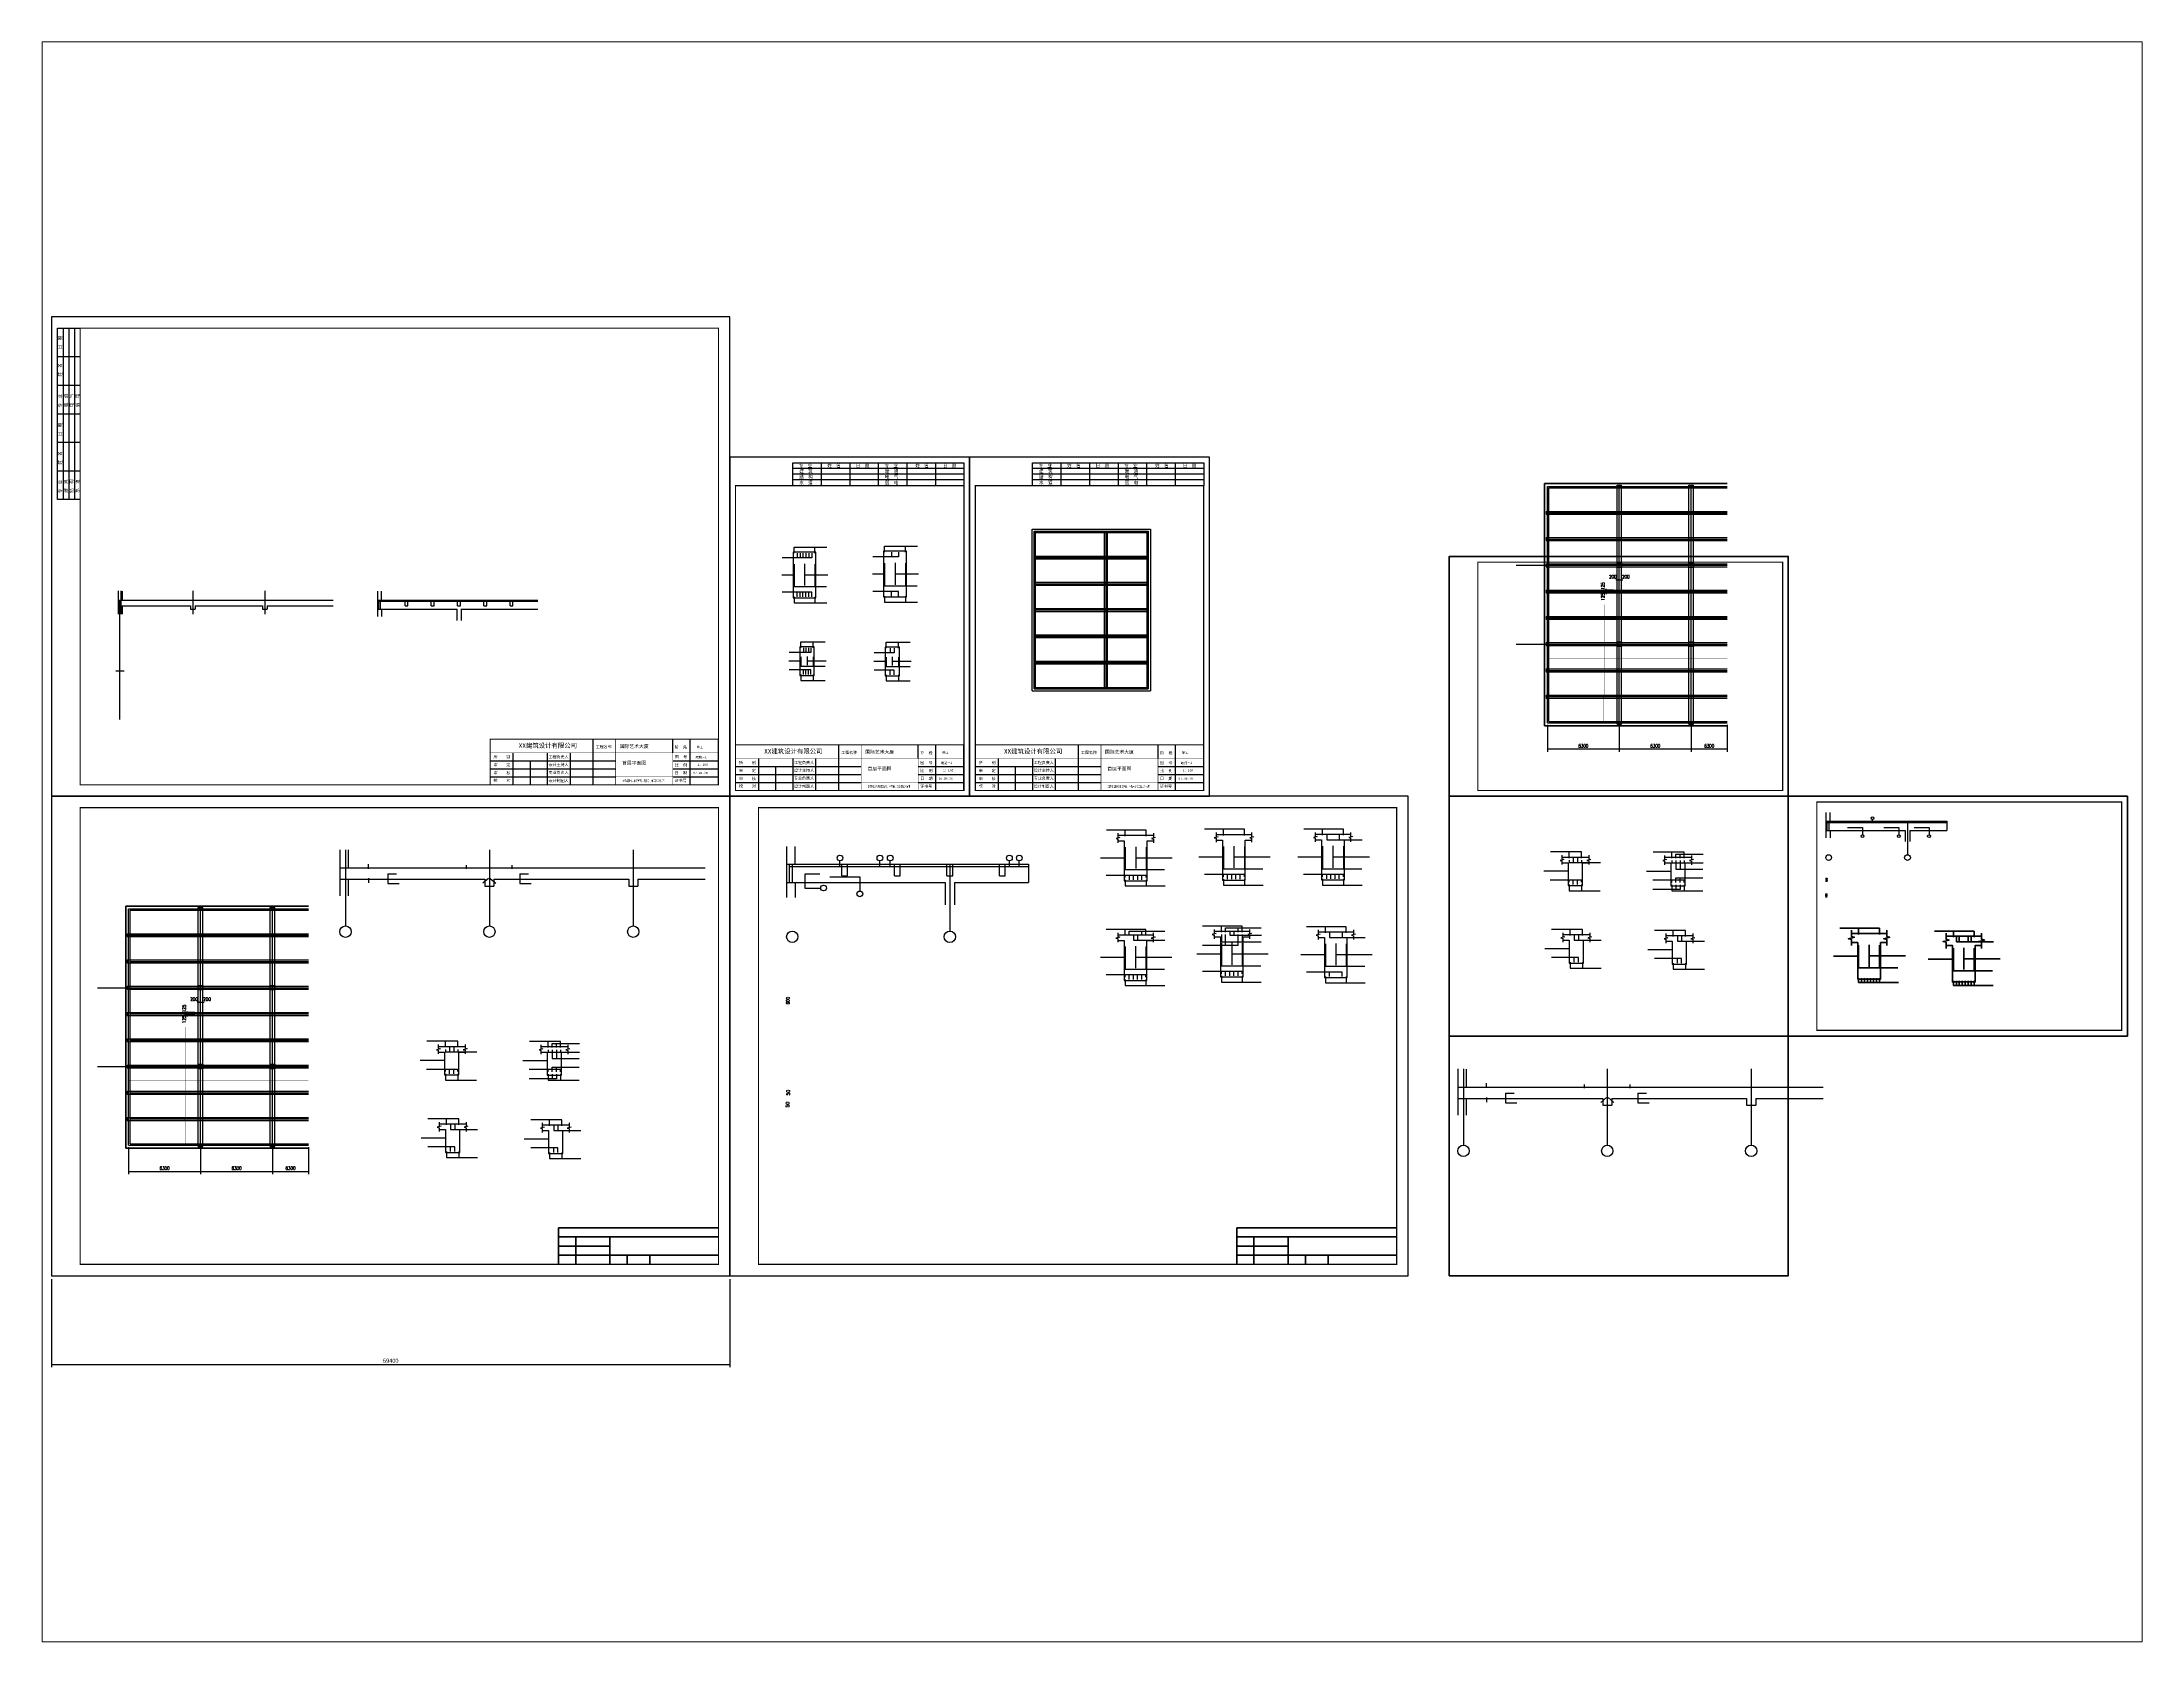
# Paper-space layout '布局1' of a CAD drawing. Extents: x 1.05 to 9.45, y 0.8 to 7.2.
# The model-space entities are those that its viewports show. They can reach past a viewport. Long polylines and large blocks are cut down to what shows.
import ezdxf
from ezdxf.enums import TextEntityAlignment as Align

# ---------------------------------------------------------------- set-up
doc = ezdxf.new("R2010")
doc.units = 0
doc.header["$LTSCALE"] = 1000
doc.header["$MEASUREMENT"] = 0
doc.linetypes.add('DASH', pattern=[0.35, 0.25, -0.1])
doc.linetypes.add('DOTE', pattern=[2.42, 2, -0.2, 0.02, -0.2])
for name, color, linetype in [('PUB_TITLE', 4, 'Continuous'), ('S-BEAM-PLAN-LINE', 4, 'Continuous'), ('S-DIM-IDEN', 3, 'Continuous'), ('S-PUB_DIM', 3, 'Continuous'), ('S-SLAB-BBAR', 1, 'Continuous')]:
    doc.layers.add(name, color=color, linetype=linetype)
doc.styles.add('_TCH_DIM_T3', font='SIMPLEX', dxfattribs={"width": 0.705882, "bigfont": 'GBCBIG'})
doc.styles.get("Standard").update_dxf_attribs({"font": 'ChangFangSong.ttf'})
doc.styles.add('宋体', font='')
doc.styles.add('黑体', font='simhei.ttf')
doc.styles.get('宋体').set_extended_font_data('SimSun')
doc.dimstyles.new('_TCH_ARCH&&100', dxfattribs={"dimtxt": 297.5, "dimasz": 100, "dimexe": 250, "dimexo": 300, "dimgap": 126.25, "dimtad": 1, "dimdec": 0, "dimzin": 0, "dimdsep": 46, "dimtxsty": '_TCH_DIM_T3', "dimblk": 'ARCHTICK', "dimcen": 0.09, "dimclrt": 7, "dimazin": 2, "dimtfac": 1, "dimtdec": 0, "dimtix": 1, "dimtmove": 2, "dimatfit": 3, "dimfxl": 100, "dimtolj": 1, "dimtzin": 0, "dimarcsym": 0})
doc.dimstyles.get("Standard").update_dxf_attribs({"dimscale": 100, "dimtxt": 3.5, "dimasz": 1, "dimexe": 2.5, "dimexo": 3, "dimgap": 1.5, "dimtad": 1, "dimdec": 0, "dimzin": 0, "dimdsep": 46, "dimtxsty": 'Standard', "dimblk": 'ARCHTICK', "dimcen": 0.09, "dimadec": 0, "dimazin": 0, "dimtfac": 1, "dimtdec": 0, "dimtix": 1, "dimtmove": 2, "dimatfit": 3, "dimfxl": 1, "dimtolj": 1, "dimtzin": 0, "dimarcsym": 0})

# ---------------------------------------------------------------- blocks, each defined once
blk = doc.blocks.new('$titleblk$00000094')
for p, q in [((-150, 20), (0, 20)), ((-150, 0), (-150, 20)), ((-125, 20), (-125, 0)), ((-100, 20), (-100, 0)), ((-75, 20), (-75, 0)), ((-50, 20), (-50, 0)), ((-25, 20), (-25, 0)), ((0, 20), (0, 0)), ((0, 15), (-150, 15)), ((0, 10), (-150, 10)), ((0, 5), (-150, 5))]:
    blk.add_line(p, q)
at = {"width": 0.8}
for s, p in [(' 专   业', (-145.9, 16)), (' 姓   名', (-120.9, 16)), (' 日   期', (-95.9, 16)), (' 专   业', (-70.9, 16)), (' 姓   名', (-43.8, 16)), (' 日   期', (-19.6, 16)), ('结   构', (-144.2, 6)), ('建   筑', (-144.2, 11)), ('水   道', (-144.2, 1)), ('弱   电', (-69.2, 0.7)), ('暖   通', (-69.2, 11)), ('电   气', (-69.2, 6))]:
    blk.add_text(s, height=3.5, rotation=0, dxfattribs=at).set_placement(p)
blk = doc.blocks.new('$titleblk$00000194')
for p, q in [((-110, 40), (-110, 0)), ((-40, 28), (-40, 40)), ((-25, 40), (-25, 0)), ((0, 0), (0, 40)), ((-200, 21), (-90, 21)), ((-180, 28), (-180, 0)), ((-165, 21), (-165, 0)), ((-150, 28), (-150, 0)), ((-130, 28), (-130, 0)), ((-40, 21), (0, 21)), ((-200, 14), (-90, 14)), ((-200, 7), (-90, 7)), ((-40, 14), (0, 14)), ((-40, 7), (0, 7))]:
    blk.add_line(p, q)
for points, const_width in [([(0, 40), (-200, 40), (-200, 0)], 1), ([(-90, 40), (-90, 0)], 0.4), ([(-200, 28), (0, 28)], 0.4), ([(-40, 28), (-40, 0)], 0.4), ([(-90, 7), (-40, 7)], 0.4)]:
    blk.add_lwpolyline(points, dxfattribs=dict(const_width=const_width))
at = {"layer": 'Defpoints', "color": 0, "linetype": 'ByBlock'}
blk.add_point((-90, 0), dxfattribs=at)
at = {"style": '黑体'}
for s, height, p in [('XX建筑设计有限公司', 4, (-174.9, 32.4)), ('所    别', 2.5, (-197, 23.2)), ('审    定', 2.5, (-197, 16.2)), ('工程负责人', 2.5, (-148.8, 23.2)), ('设计主持人', 2.5, (-148.8, 16.4)), ('工程名称', 2.5, (-107.5, 32.1)), ('阶  段', 2.5, (-38.3, 31.7)), ('图  号', 2.5, (-38.3, 23.2)), ('比  例', 2.5, (-38.3, 16.1)), ('校    对', 2.5, (-197, 2.7)), ('审    核', 2.5, (-197, 9.2)), ('专业负责人', 2.5, (-148.8, 9.5)), ('设计制图人', 2.5, (-148.8, 2.4)), ('证书号', 2.5, (-38.3, 2.5)), ('日  期', 2.5, (-38.3, 9.3))]:
    blk.add_text(s, height=height, dxfattribs=at).set_placement(p)
at = {"style": '宋体', "width": 0.6}
blk.add_text('本图纸版权归本院所有，不得用于本工程以外范围', height=2, dxfattribs=at).set_placement((-84.1, 2.5))
at = {"style": '黑体'}
for tag, p, height in [('审定人', (-176.8, 16.4), 2), ('工程负责', (-127.7, 23.6), 2), ('设计人', (-126.8, 16.8), 2), ('工程名称', (-86.4, 32.3), 3), ('图名', (-84.4, 17.7), 3), ('比例', (-18.3, 16.6), 2), ('校对人', (-176.5, 2.6), 2), ('审核人', (-176.4, 9.4), 2), ('专业负责', (-126.9, 9.7), 2), ('制图人', (-126.2, 1.9), 2)]:
    blk.add_attdef(tag, p, '', height=height, dxfattribs=at)
for tag, p in [('阶段', (-16.2, 32.1)), ('图号', (-15.2, 23.2)), ('日期', (-15.8, 9.4))]:
    blk.add_attdef(tag, text='', height=2, dxfattribs=at).set_placement(p, align=Align.CENTER)
blk = doc.blocks.new('_ArchTick')
at = {"color": 0, "linetype": 'ByBlock', "const_width": 0.4}
blk.add_lwpolyline([(-0.5, -0.5), (0.5, 0.5)], dxfattribs=at)
blk = doc.blocks.new('*D6')
at = {"color": 0, "lineweight": -2, "transparency": 16777216}
for p, q in [((118958, -287), (118958, -8004)), ((178358, -287), (178358, -8004)), ((118958, -7754), (178358, -7754))]:
    blk.add_line(p, q, dxfattribs=at)
at = {"layer": 'Defpoints', "color": 0, "transparency": 16777216}
for p in [(118958, 13), (178358, 13), (178358, -7754)]:
    blk.add_point(p, dxfattribs=at)
at = {"color": 0, "lineweight": -2, "transparency": 16777216, "xscale": 100, "yscale": 100, "zscale": 100, "rotation": 180}
blk.add_blockref('_ArchTick', (118958, -7754), dxfattribs=at)
at = {"color": 0, "lineweight": -2, "transparency": 16777216, "xscale": 100, "yscale": 100, "zscale": 100}
blk.add_blockref('_ArchTick', (178358, -7754), dxfattribs=at)
at = {"color": 0, "transparency": 16777216, "insert": (148658, -7429), "char_height": 350, "attachment_point": 5}
blk.add_mtext('\\A1;59400', dxfattribs=at)
blk = doc.blocks.new('*D7')
at = {"layer": 'Defpoints', "color": 0, "transparency": 16777216}
for p in [(130839, 22946), (131801, 22946), (131801, 22821)]:
    blk.add_point(p, dxfattribs=at)
at = {"layer": 'S-PUB_DIM', "color": 0, "lineweight": -2, "transparency": 16777216}
for p, q in [((131501, 22946), (130589, 22946)), ((131501, 22821), (130589, 22821)), ((130839, 22946), (130839, 23046)), ((130839, 22821), (130839, 22946)), ((130839, 22821), (130839, 22721))]:
    blk.add_line(p, q, dxfattribs=at)
at = {"layer": 'S-PUB_DIM', "color": 0, "lineweight": -2, "transparency": 16777216, "xscale": 100, "yscale": 100, "zscale": 100}
for p, rotation in [((130839, 22946), 270), ((130839, 22821), 90)]:
    blk.add_blockref('_ArchTick', p, dxfattribs=dict(at, rotation=rotation))
at = {"layer": 'S-PUB_DIM', "color": 7, "lineweight": 25, "transparency": 16777216, "insert": (130564, 22471), "char_height": 297.5, "attachment_point": 5, "rotation": 90, "style": '_TCH_DIM_T3'}
blk.add_mtext('\\A1;125', dxfattribs=at)
blk = doc.blocks.new('*D8')
at = {"layer": 'Defpoints', "color": 0, "transparency": 16777216}
for p in [(130839, 23071), (131801, 23071), (131801, 22946)]:
    blk.add_point(p, dxfattribs=at)
at = {"layer": 'S-PUB_DIM', "color": 0, "lineweight": -2, "transparency": 16777216}
for p, q in [((131501, 23071), (130589, 23071)), ((131501, 22946), (130589, 22946)), ((130839, 23071), (130839, 23171)), ((130839, 22946), (130839, 23071)), ((130839, 22946), (130839, 22846))]:
    blk.add_line(p, q, dxfattribs=at)
at = {"layer": 'S-PUB_DIM', "color": 0, "lineweight": -2, "transparency": 16777216, "xscale": 100, "yscale": 100, "zscale": 100}
for p, rotation in [((130839, 23071), 270), ((130839, 22946), 90)]:
    blk.add_blockref('_ArchTick', p, dxfattribs=dict(at, rotation=rotation))
at = {"layer": 'S-PUB_DIM', "color": 7, "lineweight": 25, "transparency": 16777216, "insert": (130564, 23421), "char_height": 297.5, "attachment_point": 5, "rotation": 90, "style": '_TCH_DIM_T3'}
blk.add_mtext('\\A1;125', dxfattribs=at)
blk = doc.blocks.new('*D9')
at = {"layer": 'Defpoints', "color": 0, "transparency": 16777216}
for p in [(125701, 11566), (132001, 11566), (132001, 9159)]:
    blk.add_point(p, dxfattribs=at)
at = {"layer": 'S-PUB_DIM', "color": 0, "lineweight": -2, "transparency": 16777216}
for p, q in [((125701, 11266), (125701, 8909)), ((132001, 11266), (132001, 8909)), ((125701, 9159), (132001, 9159))]:
    blk.add_line(p, q, dxfattribs=at)
at = {"layer": 'S-PUB_DIM', "color": 0, "lineweight": -2, "transparency": 16777216, "xscale": 100, "yscale": 100, "zscale": 100, "rotation": 180}
blk.add_blockref('_ArchTick', (125701, 9159), dxfattribs=at)
at = {"layer": 'S-PUB_DIM', "color": 0, "lineweight": -2, "transparency": 16777216, "xscale": 100, "yscale": 100, "zscale": 100}
blk.add_blockref('_ArchTick', (132001, 9159), dxfattribs=at)
at = {"layer": 'S-PUB_DIM', "color": 7, "lineweight": 25, "transparency": 16777216, "insert": (128851, 9434), "char_height": 297.5, "attachment_point": 5, "style": '_TCH_DIM_T3'}
blk.add_mtext('\\A1;6300', dxfattribs=at)
blk = doc.blocks.new('*D10')
at = {"layer": 'Defpoints', "color": 0, "transparency": 16777216}
for p in [(132001, 11566), (138301, 11566), (138301, 9159)]:
    blk.add_point(p, dxfattribs=at)
at = {"layer": 'S-PUB_DIM', "color": 0, "lineweight": -2, "transparency": 16777216}
for p, q in [((132001, 11266), (132001, 8909)), ((138301, 11266), (138301, 8909)), ((132001, 9159), (138301, 9159))]:
    blk.add_line(p, q, dxfattribs=at)
at = {"layer": 'S-PUB_DIM', "color": 0, "lineweight": -2, "transparency": 16777216, "xscale": 100, "yscale": 100, "zscale": 100, "rotation": 180}
blk.add_blockref('_ArchTick', (132001, 9159), dxfattribs=at)
at = {"layer": 'S-PUB_DIM', "color": 0, "lineweight": -2, "transparency": 16777216, "xscale": 100, "yscale": 100, "zscale": 100}
blk.add_blockref('_ArchTick', (138301, 9159), dxfattribs=at)
at = {"layer": 'S-PUB_DIM', "color": 7, "lineweight": 25, "transparency": 16777216, "insert": (135151, 9434), "char_height": 297.5, "attachment_point": 5, "style": '_TCH_DIM_T3'}
blk.add_mtext('\\A1;6300', dxfattribs=at)
blk = doc.blocks.new('*D11')
at = {"layer": 'Defpoints', "color": 0, "transparency": 16777216}
for p in [(138301, 11566), (141451, 11566), (141451, 9159)]:
    blk.add_point(p, dxfattribs=at)
at = {"layer": 'S-PUB_DIM', "color": 0, "lineweight": -2, "transparency": 16777216}
for p, q in [((138301, 11266), (138301, 8909)), ((141451, 11266), (141451, 8909)), ((138301, 9159), (141451, 9159))]:
    blk.add_line(p, q, dxfattribs=at)
at = {"layer": 'S-PUB_DIM', "color": 0, "lineweight": -2, "transparency": 16777216, "xscale": 100, "yscale": 100, "zscale": 100, "rotation": 180}
blk.add_blockref('_ArchTick', (138301, 9159), dxfattribs=at)
at = {"layer": 'S-PUB_DIM', "color": 0, "lineweight": -2, "transparency": 16777216, "xscale": 100, "yscale": 100, "zscale": 100}
blk.add_blockref('_ArchTick', (141451, 9159), dxfattribs=at)
at = {"layer": 'S-PUB_DIM', "color": 7, "lineweight": 25, "transparency": 16777216, "insert": (139876, 9434), "char_height": 297.5, "attachment_point": 5, "style": '_TCH_DIM_T3'}
blk.add_mtext('\\A1;6300 ', dxfattribs=at)
blk = doc.blocks.new('*D16')
at = {"layer": 'Defpoints', "color": 0, "lineweight": 50, "transparency": 16777216}
for p in [(249957, 48560), (256257, 48560), (256257, 46153)]:
    blk.add_point(p, dxfattribs=at)
at = {"layer": 'S-PUB_DIM', "color": 0, "lineweight": -2, "transparency": 16777216}
for p, q in [((249957, 48260), (249957, 45903)), ((256257, 48260), (256257, 45903)), ((249957, 46153), (256257, 46153))]:
    blk.add_line(p, q, dxfattribs=at)
at = {"layer": 'S-PUB_DIM', "color": 0, "lineweight": -2, "transparency": 16777216, "xscale": 100, "yscale": 100, "zscale": 100, "rotation": 180}
blk.add_blockref('_ArchTick', (249957, 46153), dxfattribs=at)
at = {"layer": 'S-PUB_DIM', "color": 0, "lineweight": -2, "transparency": 16777216, "xscale": 100, "yscale": 100, "zscale": 100}
blk.add_blockref('_ArchTick', (256257, 46153), dxfattribs=at)
at = {"layer": 'S-PUB_DIM', "color": 7, "lineweight": 25, "transparency": 16777216, "insert": (253107, 46428), "char_height": 297.5, "attachment_point": 5, "style": '_TCH_DIM_T3'}
blk.add_mtext('\\A1;6300', dxfattribs=at)
blk = doc.blocks.new('*D14')
at = {"layer": 'Defpoints', "color": 0, "lineweight": 50, "transparency": 16777216}
for p in [(256257, 48560), (262557, 48560), (262557, 46153)]:
    blk.add_point(p, dxfattribs=at)
at = {"layer": 'S-PUB_DIM', "color": 0, "lineweight": -2, "transparency": 16777216}
for p, q in [((256257, 48260), (256257, 45903)), ((262557, 48260), (262557, 45903)), ((256257, 46153), (262557, 46153))]:
    blk.add_line(p, q, dxfattribs=at)
at = {"layer": 'S-PUB_DIM', "color": 0, "lineweight": -2, "transparency": 16777216, "xscale": 100, "yscale": 100, "zscale": 100, "rotation": 180}
blk.add_blockref('_ArchTick', (256257, 46153), dxfattribs=at)
at = {"layer": 'S-PUB_DIM', "color": 0, "lineweight": -2, "transparency": 16777216, "xscale": 100, "yscale": 100, "zscale": 100}
blk.add_blockref('_ArchTick', (262557, 46153), dxfattribs=at)
at = {"layer": 'S-PUB_DIM', "color": 7, "lineweight": 25, "transparency": 16777216, "insert": (259407, 46428), "char_height": 297.5, "attachment_point": 5, "style": '_TCH_DIM_T3'}
blk.add_mtext('\\A1;6300', dxfattribs=at)
blk = doc.blocks.new('*D15')
at = {"layer": 'Defpoints', "color": 0, "lineweight": 50, "transparency": 16777216}
for p in [(262557, 48560), (265707, 48560), (265707, 46153)]:
    blk.add_point(p, dxfattribs=at)
at = {"layer": 'S-PUB_DIM', "color": 0, "lineweight": -2, "transparency": 16777216}
for p, q in [((262557, 48260), (262557, 45903)), ((265707, 48260), (265707, 45903)), ((262557, 46153), (265707, 46153))]:
    blk.add_line(p, q, dxfattribs=at)
at = {"layer": 'S-PUB_DIM', "color": 0, "lineweight": -2, "transparency": 16777216, "xscale": 100, "yscale": 100, "zscale": 100, "rotation": 180}
blk.add_blockref('_ArchTick', (262557, 46153), dxfattribs=at)
at = {"layer": 'S-PUB_DIM', "color": 0, "lineweight": -2, "transparency": 16777216, "xscale": 100, "yscale": 100, "zscale": 100}
blk.add_blockref('_ArchTick', (265707, 46153), dxfattribs=at)
at = {"layer": 'S-PUB_DIM', "color": 7, "lineweight": 25, "transparency": 16777216, "insert": (264132, 46428), "char_height": 297.5, "attachment_point": 5, "style": '_TCH_DIM_T3'}
blk.add_mtext('\\A1;6300 ', dxfattribs=at)
blk = doc.blocks.new('*D12')
at = {"layer": 'Defpoints', "color": 0, "lineweight": 50, "transparency": 16777216}
for p in [(255096, 59940), (256057, 59940), (256057, 59815)]:
    blk.add_point(p, dxfattribs=at)
at = {"layer": 'S-PUB_DIM', "color": 0, "lineweight": -2, "transparency": 16777216}
for p, q in [((255757, 59940), (254846, 59940)), ((255757, 59815), (254846, 59815)), ((255096, 59940), (255096, 60040)), ((255096, 59815), (255096, 59940)), ((255096, 59815), (255096, 59715))]:
    blk.add_line(p, q, dxfattribs=at)
at = {"layer": 'S-PUB_DIM', "color": 0, "lineweight": -2, "transparency": 16777216, "xscale": 100, "yscale": 100, "zscale": 100}
for p, rotation in [((255096, 59940), 270), ((255096, 59815), 90)]:
    blk.add_blockref('_ArchTick', p, dxfattribs=dict(at, rotation=rotation))
at = {"layer": 'S-PUB_DIM', "color": 7, "lineweight": 25, "transparency": 16777216, "insert": (254821, 59465), "char_height": 297.5, "attachment_point": 5, "rotation": 90, "style": '_TCH_DIM_T3'}
blk.add_mtext('\\A1;125', dxfattribs=at)
blk = doc.blocks.new('*D13')
at = {"layer": 'Defpoints', "color": 0, "lineweight": 50, "transparency": 16777216}
for p in [(255096, 60065), (256057, 60065), (256057, 59940)]:
    blk.add_point(p, dxfattribs=at)
at = {"layer": 'S-PUB_DIM', "color": 0, "lineweight": -2, "transparency": 16777216}
for p, q in [((255757, 60065), (254846, 60065)), ((255757, 59940), (254846, 59940)), ((255096, 60065), (255096, 60165)), ((255096, 59940), (255096, 60065)), ((255096, 59940), (255096, 59840))]:
    blk.add_line(p, q, dxfattribs=at)
at = {"layer": 'S-PUB_DIM', "color": 0, "lineweight": -2, "transparency": 16777216, "xscale": 100, "yscale": 100, "zscale": 100}
for p, rotation in [((255096, 60065), 270), ((255096, 59940), 90)]:
    blk.add_blockref('_ArchTick', p, dxfattribs=dict(at, rotation=rotation))
at = {"layer": 'S-PUB_DIM', "color": 7, "lineweight": 25, "transparency": 16777216, "insert": (254821, 60415), "char_height": 297.5, "attachment_point": 5, "rotation": 90, "style": '_TCH_DIM_T3'}
blk.add_mtext('\\A1;125', dxfattribs=at)

msp = doc.modelspace()

# ---------------------------------------------------------------- linework, layer by layer
at = {"linetype": 'Continuous', "lineweight": 50}
for p, q in [((249707, 48189.6), (249707, 69389.6)), ((249707, 69389.6), (265707, 69389.6)), ((249707, 48189.6), (265707, 48189.6)), ((125450.9, 11196.1), (125450.9, 32396.1)), ((125450.9, 32396.1), (141450.9, 32396.1)), ((125450.9, 11196.1), (141450.9, 11196.1))]:
    msp.add_line(p, q, dxfattribs=at)
at = {"linetype": 'DOTE', "lineweight": 25}
for p, q in [((249957, 48439.6), (249957, 69139.6)), ((249957, 69139.6), (265707, 69139.6)), ((256257, 48439.6), (256257, 69019.6)), ((262557, 48439.6), (262557, 69019.6)), ((249957, 66839.6), (265707, 66839.6)), ((250077, 64539.6), (265707, 64539.6)), ((247216.6, 62239.6), (265707, 62239.6)), ((250077, 59939.6), (265707, 59939.6)), ((250077, 57639.6), (265707, 57639.6)), ((247216.6, 55339.6), (265707, 55339.6)), ((250077, 53039.6), (265707, 53039.6)), ((250077, 50739.6), (265707, 50739.6)), ((249957, 48439.6), (265707, 48439.6)), ((125700.9, 11446.1), (125700.9, 32146.1)), ((125700.9, 32146.1), (141450.9, 32146.1)), ((132000.9, 11446.1), (132000.9, 32026.1)), ((138300.9, 11446.1), (138300.9, 32026.1)), ((125700.9, 29846.1), (141450.9, 29846.1)), ((125820.9, 27546.1), (141450.9, 27546.1)), ((122960.4, 25246.1), (141450.9, 25246.1)), ((125820.9, 22946.1), (141450.9, 22946.1)), ((125820.9, 20646.1), (141450.9, 20646.1)), ((122960.4, 18346.1), (141450.9, 18346.1)), ((125820.9, 16046.1), (141450.9, 16046.1)), ((125820.9, 13746.1), (141450.9, 13746.1)), ((125700.9, 11446.1), (141450.9, 11446.1))]:
    msp.add_line(p, q, dxfattribs=at)
at = {"linetype": 'DASH', "lineweight": 25}
for p, q in [((250077, 69014.6), (265707, 69014.6)), ((250077, 48559.6), (250077, 69014.6)), ((256057, 48319.6), (256057, 69259.6)), ((256457, 48319.6), (256457, 69259.6)), ((262357, 48319.6), (262357, 69259.6)), ((262757, 48319.6), (262757, 69259.6)), ((249837, 66964.6), (265707, 66964.6)), ((249837, 66714.6), (265707, 66714.6)), ((249837, 64664.6), (265707, 64664.6)), ((249837, 64414.6), (265707, 64414.6)), ((249837, 62364.6), (265707, 62364.6)), ((249837, 62114.6), (265707, 62114.6)), ((249837, 60064.6), (265707, 60064.6)), ((249837, 59814.6), (265707, 59814.6)), ((249837, 57764.6), (265707, 57764.6)), ((249837, 57514.6), (265707, 57514.6)), ((249837, 55464.6), (265707, 55464.6)), ((249837, 55214.6), (265707, 55214.6)), ((249836.7, 53164.6), (265707, 53164.6)), ((249836.7, 52914.6), (265707, 52914.6)), ((249837, 50864.6), (265707, 50864.6)), ((249837, 50614.6), (265707, 50614.6)), ((250077, 48559.6), (265707, 48559.6)), ((125820.9, 11566.1), (125820.9, 32021.1)), ((125820.9, 32021.1), (141450.9, 32021.1)), ((131800.9, 11326.1), (131800.9, 32266.1)), ((132200.9, 11326.1), (132200.9, 32266.1)), ((138100.9, 11326.1), (138100.9, 32266.1)), ((138500.9, 11326.1), (138500.9, 32266.1)), ((125580.9, 29971.1), (141450.9, 29971.1)), ((125580.9, 29721.1), (141450.9, 29721.1)), ((125580.9, 27671.1), (141450.9, 27671.1)), ((125580.9, 27421.1), (141450.9, 27421.1)), ((125580.9, 25371.1), (141450.9, 25371.1)), ((125580.9, 25121.1), (141450.9, 25121.1)), ((125580.9, 23071.1), (141450.9, 23071.1)), ((125580.9, 22821.1), (141450.9, 22821.1)), ((125580.9, 20771.1), (141450.9, 20771.1)), ((125580.9, 20521.1), (141450.9, 20521.1)), ((125580.9, 18471.1), (141450.9, 18471.1)), ((125580.9, 18221.1), (141450.9, 18221.1)), ((125580.6, 16171.1), (141450.9, 16171.1)), ((125580.6, 15921.1), (141450.9, 15921.1)), ((125580.9, 13871.1), (141450.9, 13871.1)), ((125580.9, 13621.1), (141450.9, 13621.1)), ((125820.9, 11566.1), (141450.9, 11566.1))]:
    msp.add_line(p, q, dxfattribs=at)
at = {"lineweight": 25}
for p, q in [((256057, 69259.6), (256457, 69259.6)), ((262357, 69259.6), (262757, 69259.6)), ((249837, 66964.6), (249837, 66714.6)), ((249837, 64664.6), (249837, 64414.6)), ((249837, 62364.6), (249837, 62114.6)), ((256057, 62039.6), (256057, 62439.6)), ((256057, 62439.6), (256457, 62439.6)), ((256457, 62039.6), (256057, 62039.6)), ((256457, 62439.6), (256457, 62039.6)), ((262357, 62039.6), (262357, 62439.6)), ((262357, 62439.6), (262757, 62439.6)), ((262757, 62039.6), (262357, 62039.6)), ((262757, 62439.6), (262757, 62039.6)), ((249837, 60064.6), (249837, 59814.6)), ((249837, 57764.6), (249837, 57514.6)), ((249837, 55464.6), (249837, 55214.6)), ((256057, 55139.6), (256057, 55539.6)), ((256057, 55539.6), (256457, 55539.6)), ((256457, 55539.6), (256457, 55139.6)), ((262357, 55139.6), (262357, 55539.6)), ((262357, 55539.6), (262757, 55539.6)), ((262757, 55539.6), (262757, 55139.6)), ((256457, 55139.6), (256057, 55139.6)), ((262757, 55139.6), (262357, 55139.6)), ((249836.7, 53164.6), (249836.7, 52914.6)), ((249837, 50864.6), (249837, 50614.6)), ((256057, 48319.6), (256457, 48319.6)), ((262357, 48319.6), (262757, 48319.6)), ((276247, 39268.4), (277552.7, 39268.4)), ((277552.7, 39268.4), (277552.7, 38644.8)), ((278433, 39715.5), (278433, 39965.5)), ((279428.4, 39268.4), (280734.1, 39268.4)), ((280734.1, 39268.4), (280734.1, 38644.8)), ((282074.1, 39268.4), (283379.8, 39268.4)), ((283379.8, 39268.4), (283379.8, 38644.8)), ((186232.7, 35196.6), (184920.6, 35196.6)), ((184920.6, 35196.6), (184920.6, 33974.9)), ((187126.7, 34959.5), (189738.1, 34959.5)), ((188000.1, 35853.8), (188000.1, 36353.8)), ((189738.1, 34959.5), (189738.1, 33712.4)), ((191498.8, 35853.8), (191498.8, 36353.8)), ((192406.6, 35853.8), (192406.6, 36353.8)), ((202838.6, 35853.8), (202838.6, 36353.8)), ((203706.5, 35853.8), (203706.5, 36353.8)), ((184920.6, 33974.9), (186313.2, 33974.9)), ((131800.9, 32266.1), (132200.9, 32266.1)), ((138100.9, 32266.1), (138500.9, 32266.1)), ((125580.9, 29971.1), (125580.9, 29721.1)), ((125580.9, 27671.1), (125580.9, 27421.1)), ((125580.9, 25371.1), (125580.9, 25121.1)), ((131800.9, 25046.1), (131800.9, 25446.1)), ((131800.9, 25446.1), (132200.9, 25446.1)), ((132200.9, 25046.1), (131800.9, 25046.1)), ((132200.9, 25446.1), (132200.9, 25046.1)), ((138100.9, 25046.1), (138100.9, 25446.1)), ((138100.9, 25446.1), (138500.9, 25446.1)), ((138500.9, 25046.1), (138100.9, 25046.1)), ((138500.9, 25446.1), (138500.9, 25046.1)), ((125580.9, 23071.1), (125580.9, 22821.1)), ((125580.9, 20771.1), (125580.9, 20521.1)), ((125580.9, 18471.1), (125580.9, 18221.1)), ((131800.9, 18146.1), (131800.9, 18546.1)), ((131800.9, 18546.1), (132200.9, 18546.1)), ((132200.9, 18546.1), (132200.9, 18146.1)), ((138100.9, 18146.1), (138100.9, 18546.1)), ((138100.9, 18546.1), (138500.9, 18546.1)), ((138500.9, 18546.1), (138500.9, 18146.1)), ((132200.9, 18146.1), (131800.9, 18146.1)), ((138500.9, 18146.1), (138100.9, 18146.1)), ((125580.6, 16171.1), (125580.6, 15921.1)), ((125580.9, 13871.1), (125580.9, 13621.1)), ((131800.9, 11326.1), (132200.9, 11326.1)), ((138100.9, 11326.1), (138500.9, 11326.1))]:
    msp.add_line(p, q, dxfattribs=at)
for p, q in [((204824.1, 51235.2), (204824.1, 65407.3)), ((204824.1, 65407.3), (215184.1, 65407.3)), ((215184.1, 65407.3), (215184.1, 51247.3)), ((124765.7, 59196.8), (131318.4, 59196.8)), ((124898.4, 59196.8), (124898.4, 48738.8)), ((125138.4, 59980.1), (125138.4, 59196.8)), ((131318.4, 59196.8), (137618.4, 59196.8)), ((137618.4, 59196.8), (143618.4, 59196.8)), ((143618.4, 59196.8), (143618.4, 59196.8)), ((147484.5, 59980.1), (147484.5, 57746.9)), ((147484.5, 59196.8), (154634.5, 59196.8)), ((147614.5, 58396.8), (147614.5, 59196.8)), ((147854.5, 59196.8), (147854.5, 59980.1)), ((149909.5, 58696.8), (149909.5, 59196.8)), ((150159.5, 58696.8), (150159.5, 59196.8)), ((152209.5, 58696.8), (152209.5, 59196.8)), ((152459.5, 58696.8), (152459.5, 59196.8)), ((154509.5, 58696.8), (154509.5, 59196.8)), ((154634.5, 59196.8), (161534.5, 59196.8)), ((154759.5, 58696.8), (154759.5, 59196.8)), ((156809.5, 58696.8), (156809.5, 59196.8)), ((157059.5, 58696.8), (157059.5, 59196.8)), ((159109.5, 58696.8), (159109.5, 59196.8)), ((159359.5, 58696.8), (159359.5, 59196.8)), ((124768.4, 58696.8), (131118.4, 58696.8)), ((125138.4, 58696.8), (125138.4, 57965.4)), ((131118.4, 58696.8), (131118.4, 58396.8)), ((131118.4, 58396.8), (131518.4, 58396.8)), ((131518.4, 58696.8), (137418.4, 58696.8)), ((131518.4, 58696.8), (131518.4, 58396.8)), ((137418.4, 58696.8), (137418.4, 58396.8)), ((137418.4, 58396.8), (137818.4, 58396.8)), ((137818.4, 58696.8), (143618.4, 58696.8)), ((137818.4, 58696.8), (137818.4, 58396.8)), ((147484.6, 58396.8), (154484.5, 58396.8)), ((147854.5, 58396.8), (147854.5, 57746.9)), ((149909.5, 58696.8), (150159.5, 58696.8)), ((152209.5, 58696.8), (152459.5, 58696.8)), ((154434.5, 58396.8), (154434.5, 57417)), ((154509.5, 58696.8), (154759.5, 58696.8)), ((154784.5, 58396.8), (161534.5, 58396.8)), ((154834.5, 58396.8), (154834.5, 57417)), ((156809.5, 58696.8), (157059.5, 58696.8)), ((159109.5, 58696.8), (159359.5, 58696.8)), ((124578.3, 52986.4), (125318.3, 52986.4)), ((204824.1, 51247.3), (215184.1, 51247.3)), ((274344.9, 40598.8), (274344.9, 38365.6)), ((274714.9, 39815.5), (274714.9, 40598.8)), ((274344.9, 39815.5), (281494.9, 39815.5)), ((274344.9, 39015.5), (281294.9, 39015.5)), ((274474.9, 39015.5), (274474.9, 39815.5)), ((274714.9, 39015.5), (274714.9, 38365.6)), ((281294.9, 39015.5), (281294.9, 38035.7)), ((281494.9, 39815.5), (284944.9, 39815.5)), ((281694.9, 39015.5), (284944.9, 39015.5)), ((281694.9, 39015.5), (281694.9, 38035.7)), ((183322.6, 37620.3), (183322.6, 33153.9)), ((184062.6, 36053.8), (184062.6, 37620.3)), ((146713.8, 35662.7), (146713.8, 36072.5)), ((183322.5, 36053.8), (197622.6, 36053.8)), ((183582.6, 34453.8), (183582.6, 36053.8)), ((188172.6, 35053.8), (188172.6, 36053.8)), ((188172.6, 35053.8), (188672.6, 35053.8)), ((188672.6, 35053.8), (188672.6, 36053.8)), ((192772.6, 35053.8), (192772.6, 36053.8)), ((192772.6, 35053.8), (193272.6, 35053.8)), ((193272.6, 35053.8), (193272.6, 36053.8)), ((197372.6, 35053.8), (197372.6, 36053.8)), ((197372.6, 35053.8), (197872.6, 35053.8)), ((197622.6, 36053.8), (204522.6, 36053.8)), ((197872.6, 35053.8), (197872.6, 36053.8)), ((201972.6, 35053.8), (201972.6, 36053.8)), ((201972.6, 35053.8), (202472.6, 35053.8)), ((202472.6, 35053.8), (202472.6, 36053.8)), ((146713.8, 34826.7), (146713.8, 34427)), ((183322.7, 34453.8), (197222.6, 34453.8)), ((184062.6, 34453.8), (184062.6, 33153.9)), ((197222.6, 34453.8), (197222.6, 32494.1)), ((198022.6, 34453.8), (204522.6, 34453.8)), ((198022.6, 34453.8), (198022.6, 32494.1)), ((244619.3, 16462.1), (244619.3, 16871.9)), ((244619.3, 15626.1), (244619.3, 15226.3))]:
    msp.add_line(p, q)
at = {"linetype": 'DOTE'}
for p, q in [((205004.1, 65227.3), (215004.1, 65227.3)), ((205004.1, 51427.3), (205004.1, 65227.3)), ((211304.1, 51427.3), (211304.1, 65227.3)), ((215004.1, 65227.3), (215004.1, 51427.3)), ((205004.1, 62927.3), (215004.1, 62927.3)), ((205004.1, 60627.3), (215004.1, 60627.3)), ((205004.1, 58327.3), (215004.1, 58327.3)), ((205004.1, 56027.3), (215004.1, 56027.3)), ((205004.1, 53727.3), (215004.1, 53727.3)), ((205004.1, 51427.3), (215004.1, 51427.3))]:
    msp.add_line(p, q, dxfattribs=at)
at = {"linetype": 'DASH'}
for p, q in [((205004.1, 65107.3), (215004.1, 65107.3)), ((205124.1, 51427.3), (205124.1, 65227.3)), ((211179.1, 51427.3), (211179.1, 65227.3)), ((211429.1, 51427.3), (211429.1, 65227.3)), ((214884.1, 65227.3), (214884.1, 51427.3)), ((205004.1, 63052.3), (215004.1, 63052.3)), ((205004.1, 62802.3), (215004.1, 62802.3)), ((205004.1, 60752.3), (215004.1, 60752.3)), ((125018.4, 59989.9), (125018.4, 57965.4)), ((131318.4, 59989.9), (131318.4, 57965.4)), ((137618.4, 59989.9), (137618.4, 57965.4)), ((147613.3, 59096.8), (154634.5, 59096.8)), ((147734.5, 59196.8), (147734.5, 58396.8)), ((154634.5, 59096.8), (161534.5, 59096.8)), ((205004.1, 60502.3), (215004.1, 60502.3)), ((205004.1, 60502.3), (215004.1, 60502.3)), ((205004.1, 58452.3), (215004.1, 58452.3)), ((205004.1, 58202.3), (215004.1, 58202.3)), ((205004.1, 56152.3), (215004.1, 56152.3)), ((205004.1, 55902.3), (215004.1, 55902.3)), ((205004.1, 53852.3), (215004.1, 53852.3)), ((205004.1, 53602.3), (215004.1, 53602.3)), ((205004.1, 51547.3), (215004.1, 51547.3)), ((274473.7, 39715.5), (281494.9, 39715.5)), ((274594.9, 39815.5), (274594.9, 39015.5)), ((281494.9, 39815.5), (281494.9, 36891.8)), ((281494.9, 39715.5), (284944.9, 39715.5)), ((284944.9, 39815.5), (284944.9, 39015.5)), ((183580.2, 35853.8), (197622.6, 35853.8)), ((183822.6, 36053.8), (183822.6, 34453.8)), ((197622.6, 36053.8), (197622.6, 30206.3)), ((197622.6, 35853.8), (204522.6, 35853.8)), ((204522.6, 36053.8), (204522.6, 34453.8))]:
    msp.add_line(p, q, dxfattribs=at)
at = {"linetype": 'ByBlock'}
msp.add_line((124768.4, 59989.9), (124768.4, 57965.4), dxfattribs=at)
at = {"linetype": 'Continuous', "lineweight": 25}
for p, q in [((144196.8, 37332.5), (144196.8, 33283.5)), ((144936.8, 37313), (144936.8, 35746.5)), ((157296.8, 37332.5), (157296.8, 30651.1)), ((169896.8, 37332.5), (169896.8, 30651.1)), ((144191.5, 35746.5), (157296.8, 35746.5)), ((148389.8, 35216.3), (148389.8, 34367.8)), ((148389.8, 35216.3), (149146.1, 35216.3)), ((157296.8, 35746.5), (176196.8, 35746.5)), ((144196.8, 34746.5), (156896.8, 34746.5)), ((144936.8, 34746.5), (144936.8, 33283.5)), ((148389.8, 34367.8), (149386.6, 34367.8)), ((156896.8, 34746.5), (156896.8, 34146.5)), ((156896.8, 34146.5), (157696.8, 34146.5)), ((157696.8, 34746.5), (169496.8, 34746.5)), ((157696.8, 34746.5), (157696.8, 34146.5)), ((169496.8, 34746.5), (169496.8, 34146.5)), ((169496.8, 34146.5), (170296.8, 34146.5)), ((170296.8, 34746.5), (170296.8, 34146.5)), ((242102.3, 18131.9), (242102.3, 14082.9)), ((242842.3, 18112.4), (242842.3, 16545.9)), ((255202.3, 18131.9), (255202.3, 11450.5)), ((267802.3, 18131.9), (267802.3, 11450.5)), ((242097, 16545.9), (255202.3, 16545.9)), ((242102.3, 15545.9), (254802.3, 15545.9)), ((242842.3, 15545.9), (242842.3, 14082.9)), ((246295.3, 16015.7), (246295.3, 15167.2)), ((246295.3, 16015.7), (247051.6, 16015.7)), ((246295.3, 15167.2), (247292, 15167.2)), ((254802.3, 15545.9), (254802.3, 14945.9)), ((254802.3, 14945.9), (255602.3, 14945.9)), ((255202.3, 16545.9), (274102.3, 16545.9)), ((255602.3, 15545.9), (267402.3, 15545.9)), ((255602.3, 15545.9), (255602.3, 14945.9)), ((267402.3, 15545.9), (267402.3, 14945.9)), ((267402.3, 14945.9), (268202.3, 14945.9)), ((268202.3, 15545.9), (268202.3, 14945.9))]:
    msp.add_line(p, q, dxfattribs=at)
at = {"linetype": 'Continuous'}
for p, q in [((144696.8, 37332.5), (144696.8, 30651.1)), ((155296.8, 35657.7), (155296.8, 35977)), ((159296.8, 35657.7), (159296.8, 35977)), ((159970.2, 35216.3), (159970.2, 34367.8)), ((159970.2, 35216.3), (160726.5, 35216.3)), ((157216.8, 34816.1), (156719.5, 34397.2)), ((157376.8, 34816.1), (157857.5, 34397.2)), ((159970.2, 34367.8), (160966.9, 34367.8)), ((170296.8, 34746.5), (176196.8, 34746.5)), ((242602.3, 18131.9), (242602.3, 11450.5)), ((253202.3, 16457.1), (253202.3, 16776.4)), ((257202.3, 16457.1), (257202.3, 16776.4)), ((255122.3, 15615.5), (254625, 15196.6)), ((255282.3, 15615.5), (255762.9, 15196.6)), ((257875.7, 16015.7), (257875.7, 15167.2)), ((257875.7, 16015.7), (258632, 16015.7)), ((257875.7, 15167.2), (258872.4, 15167.2)), ((268202.3, 15545.9), (274102.3, 15545.9))]:
    msp.add_line(p, q, dxfattribs=at)
at = {"lineweight": 50}
for p, q in [((177357.8, 4213.2), (163357.8, 4213.2)), ((163357.8, 4213.2), (163357.8, 1013.2)), ((236757.8, 4213.2), (222757.8, 4213.2)), ((222757.8, 4213.2), (222757.8, 1013.2)), ((177357.8, 3413.2), (163357.8, 3413.2)), ((167857.8, 2613.2), (163357.8, 2613.2)), ((164857.8, 3413.2), (164857.8, 1013.2)), ((167857.8, 3413.2), (167857.8, 1013.2)), ((236757.8, 3413.2), (222757.8, 3413.2)), ((227257.8, 2613.2), (222757.8, 2613.2)), ((224257.8, 3413.2), (224257.8, 1013.2)), ((227257.8, 3413.2), (227257.8, 1013.2)), ((177357.8, 1813.2), (163357.8, 1813.2)), ((169357.8, 1813.2), (169357.8, 1013.2)), ((171357.8, 1813.2), (171357.8, 1013.2)), ((236757.8, 1813.2), (222757.8, 1813.2)), ((228757.8, 1813.2), (228757.8, 1013.2)), ((230757.8, 1813.2), (230757.8, 1013.2))]:
    msp.add_line(p, q, dxfattribs=at)
at = {"lineweight": 25}
for centre, radius in [((277552.7, 38519.8), 125), ((278433, 40090.5), 125), ((280734.1, 38519.8), 125), ((283379.8, 38519.8), 125), ((188000.1, 36603.8), 250), ((191498.8, 36603.8), 250), ((192406.6, 36603.8), 250), ((202838.6, 36603.8), 250), ((203706.5, 36603.8), 250), ((274594.9, 36641.8), 250), ((281494.9, 36641.8), 250), ((186563.2, 33974.9), 250), ((189738.1, 33462.4), 250), ((144696.8, 30151.1), 500), ((157296.8, 30151.1), 500), ((169896.8, 30151.1), 500), ((183822.6, 29706.3), 500), ((197622.6, 29706.3), 500), ((242602.3, 10950.5), 500), ((255202.3, 10950.5), 500), ((267802.3, 10950.5), 500)]:
    msp.add_circle(centre, radius, dxfattribs=at)
at = {"layer": 'PUB_TITLE'}
for points in [[(118957.8, 42013.2), (178357.8, 42013.2), (178357.8, 84013.2), (118957.8, 84013.2)], [(178357.8, 42013.2), (199357.8, 42013.2), (199357.8, 71713.2), (178357.8, 71713.2)], [(199357.8, 42013.2), (220357.8, 42013.2), (220357.8, 71713.2), (199357.8, 71713.2)], [(118957.8, 13.2), (178357.8, 13.2), (178357.8, 42013.2), (118957.8, 42013.2)], [(178357.8, 13.2), (237757.8, 13.2), (237757.8, 42013.2), (178357.8, 42013.2)]]:
    msp.add_lwpolyline(points, close=True, dxfattribs=at)
at = {"layer": 'PUB_TITLE', "const_width": 100}
for points in [[(121457.8, 43013.2), (177357.8, 43013.2), (177357.8, 83013.2), (121457.8, 83013.2)], [(178857.8, 42513.2), (198857.8, 42513.2), (198857.8, 69213.2), (178857.8, 69213.2)], [(199857.8, 42513.2), (219857.8, 42513.2), (219857.8, 69213.2), (199857.8, 69213.2)], [(180857.8, 1013.2), (236757.8, 1013.2), (236757.8, 41013.2), (180857.8, 41013.2)]]:
    msp.add_lwpolyline(points, close=True, dxfattribs=at)
at = {"layer": 'PUB_TITLE', "lineweight": 50}
for points in [[(241357.8, 42013.2), (271057.8, 42013.2), (271057.8, 63013.2), (241357.8, 63013.2)], [(241357.8, 21013.2), (271057.8, 21013.2), (271057.8, 42013.2), (241357.8, 42013.2)], [(271057.8, 21013.2), (300757.8, 21013.2), (300757.8, 42013.2), (271057.8, 42013.2)], [(241357.8, 13.2), (271057.8, 13.2), (271057.8, 21013.2), (241357.8, 21013.2)]]:
    msp.add_lwpolyline(points, close=True, dxfattribs=at)
at = {"layer": 'PUB_TITLE', "lineweight": 50, "const_width": 100}
for points in [[(243857.8, 42513.2), (270557.8, 42513.2), (270557.8, 62513.2), (243857.8, 62513.2)], [(273557.8, 21513.2), (300257.8, 21513.2), (300257.8, 41513.2), (273557.8, 41513.2)]]:
    msp.add_lwpolyline(points, close=True, dxfattribs=at)
at = {"layer": 'PUB_TITLE', "linetype": 'Continuous', "const_width": 100}
msp.add_lwpolyline([(121457.8, 1013.2), (177357.8, 1013.2), (177357.8, 41013.2), (121457.8, 41013.2)], close=True, dxfattribs=at)
at = {"layer": 'S-BEAM-PLAN-LINE'}
for points in [[(183892.2, 63387.3), (183892.2, 59387.3), (185892.2, 59387.3), (185892.2, 63387.3)], [(191824, 63463), (191824, 59463), (193824, 59463), (193824, 63463)], [(184496.4, 55095.7), (184496.4, 52595.7), (185746.4, 52595.7), (185746.4, 55095.7)], [(191952.8, 55067.3), (191952.8, 52567.3), (193202.8, 52567.3), (193202.8, 55067.3)]]:
    msp.add_lwpolyline(points, close=True, dxfattribs=at)
at = {"layer": 'S-BEAM-PLAN-LINE', "lineweight": 25}
for points in [[(212350.1, 38767), (212350.1, 38433.7), (212516.8, 38392), (212183.4, 38308.7), (212350.1, 38267), (212350.1, 37933.7)], [(215450.1, 38767), (215450.1, 38433.7), (215616.8, 38392), (215283.4, 38308.7), (215450.1, 38267), (215450.1, 37933.7)], [(220950.1, 38832.8), (220950.1, 38499.5), (221116.8, 38457.8), (220783.5, 38374.5), (220950.1, 38332.8), (220950.1, 37999.5)], [(220950.1, 38666.2), (224050.1, 38666.2)], [(224050.1, 38832.8), (224050.1, 38499.5), (224216.8, 38457.8), (223883.5, 38374.5), (224050.1, 38332.8), (224050.1, 37999.5)], [(229627.3, 38849.2), (229627.3, 38515.9), (229793.9, 38474.2), (229460.6, 38390.9), (229627.3, 38349.2), (229627.3, 38015.9)], [(229627.3, 38682.6), (232727.3, 38682.6)], [(232727.3, 38849.2), (232727.3, 38515.9), (232893.9, 38474.2), (232560.6, 38390.9), (232727.3, 38349.2), (232727.3, 38015.9)], [(212350.1, 38600.3), (215450.1, 38600.3)], [(212350.1, 38100.3), (212900.1, 38100.3), (212900.1, 34600.3), (214900.1, 34600.3), (214900.1, 38100.3), (215450.1, 38100.3)], [(220950.1, 38166.2), (221500.1, 38166.2), (221500.1, 34666.2), (223500.1, 34666.2), (223500.1, 38166.2), (224050.1, 38166.2)], [(229627.3, 38182.6), (230177.3, 38182.6), (230177.3, 34682.6), (232177.3, 34682.6), (232177.3, 38182.6), (232727.3, 38182.6)], [(212330.8, 30054.1), (212330.8, 29720.8), (212497.5, 29679.1), (212164.2, 29595.8), (212330.8, 29554.1), (212330.8, 29220.8)], [(212330.8, 29887.4), (215430.8, 29887.4)], [(215430.8, 30054.1), (215430.8, 29720.8), (215597.5, 29679.1), (215264.2, 29595.8), (215430.8, 29554.1), (215430.8, 29220.8)], [(220774.2, 30351.6), (220774.2, 30018.2), (220940.9, 29976.6), (220607.6, 29893.2), (220774.2, 29851.6), (220774.2, 29518.2)], [(220774.2, 30184.9), (223874.2, 30184.9)], [(220774.2, 29684.9), (221324.2, 29684.9), (221324.2, 26184.9), (223324.2, 26184.9), (223324.2, 29684.9), (223874.2, 29684.9)], [(223874.2, 30351.6), (223874.2, 30018.2), (224040.9, 29976.6), (223707.6, 29893.2), (223874.2, 29851.6), (223874.2, 29518.2)], [(229878.3, 30299.6), (229878.3, 29966.3), (230045, 29924.6), (229711.6, 29841.3), (229878.3, 29799.6), (229878.3, 29466.3)], [(229878.3, 30133), (232978.3, 30133)], [(229878.3, 29633), (230428.3, 29633), (230428.3, 26133), (232428.3, 26133), (232428.3, 29633), (232978.3, 29633)], [(232978.3, 30299.6), (232978.3, 29966.3), (233145, 29924.6), (232811.6, 29841.3), (232978.3, 29799.6), (232978.3, 29466.3)], [(212330.8, 29387.4), (212880.8, 29387.4), (212880.8, 25887.4), (214880.8, 25887.4), (214880.8, 29387.4), (215430.8, 29387.4)]]:
    msp.add_lwpolyline(points, dxfattribs=at)
at = {"layer": 'S-BEAM-PLAN-LINE'}
for points in [[(251230.8, 36854.8), (251230.8, 36521.4), (251397.5, 36479.8), (251064.2, 36396.4), (251230.8, 36354.8), (251230.8, 36021.4)], [(253580.8, 36854.8), (253580.8, 36521.4), (253747.5, 36479.8), (253414.2, 36396.4), (253580.8, 36354.8), (253580.8, 36021.4)], [(260224.3, 36833.9), (260224.3, 36500.5), (260390.9, 36458.9), (260057.6, 36375.5), (260224.3, 36333.9), (260224.3, 36000.5)], [(262574.3, 36833.9), (262574.3, 36500.5), (262740.9, 36458.9), (262407.6, 36375.5), (262574.3, 36333.9), (262574.3, 36000.5)], [(251230.8, 36688.1), (253580.8, 36688.1)], [(251230.8, 36188.1), (251780.8, 36188.1), (251780.8, 34188.1), (253030.8, 34188.1), (253030.8, 36188.1), (253580.8, 36188.1)], [(260224.3, 36667.2), (262574.3, 36667.2)], [(260224.3, 36167.2), (260774.3, 36167.2), (260774.3, 34167.2), (262024.3, 34167.2), (262024.3, 36167.2), (262574.3, 36167.2)], [(251312.9, 30060.7), (251312.9, 29727.4), (251479.5, 29685.7), (251146.2, 29602.4), (251312.9, 29560.7), (251312.9, 29227.4)], [(251312.9, 29894), (253662.9, 29894)], [(253662.9, 30060.7), (253662.9, 29727.4), (253829.5, 29685.7), (253496.2, 29602.4), (253662.9, 29560.7), (253662.9, 29227.4)], [(260343.5, 29983.6), (260343.5, 29650.2), (260510.2, 29608.6), (260176.8, 29525.2), (260343.5, 29483.6), (260343.5, 29150.2)], [(260343.5, 29816.9), (262693.5, 29816.9)], [(262693.5, 29983.6), (262693.5, 29650.2), (262860.2, 29608.6), (262526.8, 29525.2), (262693.5, 29483.6), (262693.5, 29150.2)], [(251312.9, 29394), (251862.9, 29394), (251862.9, 27394), (253112.9, 27394), (253112.9, 29394), (253662.9, 29394)], [(260343.5, 29316.9), (260893.5, 29316.9), (260893.5, 27316.9), (262143.5, 27316.9), (262143.5, 29316.9), (262693.5, 29316.9)], [(152818.1, 20274.5), (152818.1, 19941.2), (152984.8, 19899.5), (152651.5, 19816.2), (152818.1, 19774.5), (152818.1, 19441.2)], [(155168.1, 20274.5), (155168.1, 19941.2), (155334.8, 19899.5), (155001.5, 19816.2), (155168.1, 19774.5), (155168.1, 19441.2)], [(161811.6, 20253.6), (161811.6, 19920.3), (161978.3, 19878.6), (161644.9, 19795.3), (161811.6, 19753.6), (161811.6, 19420.3)], [(164161.6, 20253.6), (164161.6, 19920.3), (164328.3, 19878.6), (163994.9, 19795.3), (164161.6, 19753.6), (164161.6, 19420.3)], [(152818.1, 20107.8), (155168.1, 20107.8)], [(152818.1, 19607.8), (153368.1, 19607.8), (153368.1, 17607.8), (154618.1, 17607.8), (154618.1, 19607.8), (155168.1, 19607.8)], [(161811.6, 20086.9), (164161.6, 20086.9)], [(161811.6, 19586.9), (162361.6, 19586.9), (162361.6, 17586.9), (163611.6, 17586.9), (163611.6, 19586.9), (164161.6, 19586.9)], [(152900.2, 13480.4), (152900.2, 13147.1), (153066.8, 13105.4), (152733.5, 13022.1), (152900.2, 12980.4), (152900.2, 12647.1)], [(152900.2, 13313.8), (155250.2, 13313.8)], [(155250.2, 13480.4), (155250.2, 13147.1), (155416.8, 13105.4), (155083.5, 13022.1), (155250.2, 12980.4), (155250.2, 12647.1)], [(161930.8, 13403.3), (161930.8, 13070), (162097.5, 13028.3), (161764.2, 12945), (161930.8, 12903.3), (161930.8, 12570)], [(161930.8, 13236.6), (164280.8, 13236.6)], [(164280.8, 13403.3), (164280.8, 13070), (164447.5, 13028.3), (164114.2, 12945), (164280.8, 12903.3), (164280.8, 12570)], [(152900.2, 12813.8), (153450.2, 12813.8), (153450.2, 10813.8), (154700.2, 10813.8), (154700.2, 12813.8), (155250.2, 12813.8)], [(161930.8, 12736.6), (162480.8, 12736.6), (162480.8, 10736.6), (163730.8, 10736.6), (163730.8, 12736.6), (164280.8, 12736.6)]]:
    msp.add_lwpolyline(points, dxfattribs=at)
at = {"layer": 'S-BEAM-PLAN-LINE', "lineweight": 50}
for points in [[(276582.5, 30269.2), (276582.5, 29735.9), (276849.2, 29669.2), (276315.8, 29535.9), (276582.5, 29469.2), (276582.5, 28935.9)], [(276582.5, 30002.5), (279682.5, 30002.5)], [(279682.5, 30269.2), (279682.5, 29735.9), (279949.2, 29669.2), (279415.8, 29535.9), (279682.5, 29469.2), (279682.5, 28935.9)], [(284878.3, 30019.4), (284878.3, 29486.1), (285145, 29419.4), (284611.7, 29286.1), (284878.3, 29219.4), (284878.3, 28686.1)], [(284878.3, 29752.8), (287978.3, 29752.8)], [(287978.3, 30019.4), (287978.3, 29486.1), (288245, 29419.4), (287711.7, 29286.1), (287978.3, 29219.4), (287978.3, 28686.1)], [(276582.5, 29202.5), (277132.5, 29202.5), (277132.5, 26002.5), (279132.5, 26002.5), (279132.5, 29202.5), (279682.5, 29202.5)], [(284878.3, 28952.8), (285428.3, 28952.8), (285428.3, 25752.8), (287428.3, 25752.8), (287428.3, 28952.8), (287978.3, 28952.8)]]:
    msp.add_lwpolyline(points, dxfattribs=at)
at = {"layer": 'S-DIM-IDEN'}
for p, q in [((185545.8, 62902.3), (182938.3, 62902.3)), ((183977.2, 63302.3), (183977.2, 63835.6)), ((183977.2, 63835.6), (186844.2, 63835.6)), ((184238.6, 63302.3), (184238.6, 62902.3)), ((184500, 63302.3), (184500, 62902.3)), ((184761.5, 63302.3), (184761.5, 62902.3)), ((185022.9, 63302.3), (185022.9, 62902.3)), ((185284.3, 63302.3), (185284.3, 62902.3)), ((185545.8, 63302.3), (185545.8, 62902.3)), ((185807.2, 63302.3), (185807.2, 63835.6)), ((193129, 62978), (190872.1, 62978)), ((191909, 63378), (191909, 63911.3)), ((191909, 63911.3), (194776, 63911.3)), ((192519, 63378), (192519, 62978)), ((193129, 63378), (193129, 62978)), ((193739, 63378), (193739, 63911.3)), ((183947.2, 61387.3), (182913.6, 61387.3)), ((183977.2, 62344.8), (183977.2, 60369.8)), ((184892.2, 62374.8), (184892.2, 60459.8)), ((184892.2, 61417.3), (186937, 61417.3)), ((185807.2, 62344.8), (185807.2, 60369.8)), ((191879, 61463), (190845.5, 61463)), ((191909, 62420.5), (191909, 60445.5)), ((192824, 62450.5), (192824, 60535.5)), ((192824, 61493), (194868.8, 61493)), ((193739, 62420.5), (193739, 60445.5)), ((185545.8, 59872.3), (182936, 59872.3)), ((183977.2, 60369.8), (186834, 60369.8)), ((183977.2, 59472.3), (183977.2, 58938.9)), ((183977.2, 58938.9), (186846.5, 58938.9)), ((184238.6, 59472.3), (184238.6, 59872.3)), ((184500, 59472.3), (184500, 59872.3)), ((184761.5, 59472.3), (184761.5, 59872.3)), ((185022.9, 59472.3), (185022.9, 59872.3)), ((185284.3, 59472.3), (185284.3, 59872.3)), ((185545.8, 59472.3), (185545.8, 59872.3)), ((185807.2, 59472.3), (185807.2, 58938.9)), ((193129, 59948), (190872.1, 59948)), ((191909, 60445.5), (194765.8, 60445.5)), ((191909, 59548), (191909, 59014.7)), ((191909, 59014.7), (194778.3, 59014.7)), ((192519, 59548), (192519, 59948)), ((193129, 59548), (193129, 59948)), ((193739, 59548), (193739, 59014.7)), ((184581.4, 55010.7), (184581.4, 55544.1)), ((184581.4, 55544.1), (186698.4, 55544.1)), ((185661.4, 55010.7), (185661.4, 55544.1)), ((192037.8, 54982.3), (192037.8, 55515.6)), ((192037.8, 55515.6), (194154.8, 55515.6)), ((193117.8, 54982.3), (193117.8, 55515.6)), ((184551.4, 53845.7), (183517.9, 53845.7)), ((185445.4, 54610.7), (183540.3, 54610.7)), ((184581.4, 54234.1), (184581.4, 53397.4)), ((184581.4, 53397.4), (186690.5, 53397.4)), ((184797.4, 55010.7), (184797.4, 54610.7)), ((185013.4, 55010.7), (185013.4, 54610.7)), ((185121.4, 54264.1), (185121.4, 53487.4)), ((185121.4, 53875.7), (186791.2, 53875.7)), ((185229.4, 55010.7), (185229.4, 54610.7)), ((185445.4, 55010.7), (185445.4, 54610.7)), ((185661.4, 54234.1), (185661.4, 53397.4)), ((192007.8, 53817.3), (190974.3, 53817.3)), ((192757.8, 54582.3), (191000.8, 54582.3)), ((192037.8, 54205.6), (192037.8, 53369)), ((192037.8, 53369), (194146.9, 53369)), ((192397.8, 54982.3), (192397.8, 54582.3)), ((192577.8, 54235.6), (192577.8, 53459)), ((192577.8, 53847.3), (194247.6, 53847.3)), ((192757.8, 54982.3), (192757.8, 54582.3)), ((193117.8, 54205.6), (193117.8, 53369)), ((185445.4, 53080.7), (183540.3, 53080.7)), ((184581.4, 52680.7), (184581.4, 52147.4)), ((184581.4, 52147.4), (186698.4, 52147.4)), ((184797.4, 52680.7), (184797.4, 53080.7)), ((185013.4, 52680.7), (185013.4, 53080.7)), ((185229.4, 52680.7), (185229.4, 53080.7)), ((185445.4, 52680.7), (185445.4, 53080.7)), ((185661.4, 52680.7), (185661.4, 52147.4)), ((192757.8, 53052.3), (191000.8, 53052.3)), ((192037.8, 52652.3), (192037.8, 52119)), ((192037.8, 52119), (194154.8, 52119)), ((192397.8, 52652.3), (192397.8, 53052.3)), ((192757.8, 52652.3), (192757.8, 53052.3)), ((193117.8, 52652.3), (193117.8, 52119)), ((252945.8, 37136.4), (250220.9, 37136.4)), ((251865.8, 36603.1), (251865.8, 37136.4)), ((252945.8, 36603.1), (252945.8, 37136.4)), ((261939.3, 37115.5), (259214.4, 37115.5)), ((260859.3, 36582.2), (260859.3, 37115.5)), ((261219.3, 36582.2), (261219.3, 36947.5)), ((261219.3, 36947.5), (263593.9, 36947.5)), ((261579.3, 36582.2), (261579.3, 36947.5)), ((261939.3, 36582.2), (261939.3, 37115.5)), ((251835.8, 35438.1), (249650.1, 35438.1)), ((251865.8, 36403.1), (251865.8, 36203.1)), ((251865.8, 36203.1), (254611.7, 36203.1)), ((252225.8, 36603.1), (252225.8, 36203.1)), ((252585.8, 36603.1), (252585.8, 36203.1)), ((252945.8, 36403.1), (252945.8, 36203.1)), ((260829.3, 35417.2), (258643.5, 35417.2)), ((260859.3, 36382.2), (260859.3, 36182.2)), ((260859.3, 36182.2), (263593.9, 36182.2)), ((261219.3, 36382.2), (261219.3, 35625.9)), ((261219.3, 35625.9), (263584.2, 35625.9)), ((261579.3, 36382.2), (261579.3, 35625.9)), ((261939.3, 36382.2), (261939.3, 36182.2)), ((252945.8, 34673.1), (250199.9, 34673.1)), ((251865.8, 34473.1), (251865.8, 34673.1)), ((251865.8, 34273.1), (251865.8, 33739.8)), ((251865.8, 33739.8), (254590.7, 33739.8)), ((252225.8, 34273.1), (252225.8, 34673.1)), ((252585.8, 34273.1), (252585.8, 34673.1)), ((252945.8, 34473.1), (252945.8, 34673.1)), ((252945.8, 34273.1), (252945.8, 33739.8)), ((261939.3, 34652.2), (259204.7, 34652.2)), ((261579.3, 33848.5), (259204.7, 33848.5)), ((260859.3, 34452.2), (260859.3, 34652.2)), ((260859.3, 34252.2), (260859.3, 33718.9)), ((260859.3, 33718.9), (263584.2, 33718.9)), ((261219.3, 34852.2), (263584.2, 34852.2)), ((261219.3, 34452.2), (261219.3, 34852.2)), ((261219.3, 34252.2), (261219.3, 33848.5)), ((261579.3, 34452.2), (261579.3, 34852.2)), ((261579.3, 34252.2), (261579.3, 33848.5)), ((261939.3, 34452.2), (261939.3, 34652.2)), ((261939.3, 34252.2), (261939.3, 33718.9)), ((253027.9, 30342.4), (250302.9, 30342.4)), ((251947.9, 29809), (251947.9, 30342.4)), ((252307.9, 29809), (252307.9, 29409)), ((252667.9, 29809), (252667.9, 29409)), ((253027.9, 29809), (253027.9, 30342.4)), ((262058.5, 30265.2), (259333.6, 30265.2)), ((260978.5, 29731.9), (260978.5, 30265.2)), ((261338.5, 29731.9), (261338.5, 29331.9)), ((261698.5, 29731.9), (261698.5, 29331.9)), ((262058.5, 29731.9), (262058.5, 30265.2)), ((251917.9, 28644), (249732.1, 28644)), ((252667.9, 27879), (250302.9, 27879)), ((252307.9, 29409), (254672.8, 29409)), ((252307.9, 27479), (252307.9, 27879)), ((252667.9, 27479), (252667.9, 27879)), ((260948.5, 28566.9), (258762.8, 28566.9)), ((261698.5, 27801.9), (259333.6, 27801.9)), ((261338.5, 29331.9), (263703.4, 29331.9)), ((261338.5, 27401.9), (261338.5, 27801.9)), ((261698.5, 27401.9), (261698.5, 27801.9)), ((251947.9, 27479), (251947.9, 26945.7)), ((251947.9, 26945.7), (254672.8, 26945.7)), ((253027.9, 27479), (253027.9, 26945.7)), ((260978.5, 27401.9), (260978.5, 26868.6)), ((260978.5, 26868.6), (263703.4, 26868.6)), ((262058.5, 27401.9), (262058.5, 26868.6)), ((154533.1, 20556.2), (151808.2, 20556.2)), ((153453.1, 20022.8), (153453.1, 20556.2)), ((154533.1, 20022.8), (154533.1, 20556.2)), ((163526.6, 20535.3), (160801.7, 20535.3)), ((162446.6, 20001.9), (162446.6, 20535.3)), ((162806.6, 20001.9), (162806.6, 20367.3)), ((162806.6, 20367.3), (165181.2, 20367.3)), ((163166.6, 20001.9), (163166.6, 20367.3)), ((163526.6, 20001.9), (163526.6, 20535.3)), ((153423.1, 18857.8), (151237.4, 18857.8)), ((153453.1, 19822.8), (153453.1, 19622.8)), ((153453.1, 19622.8), (156199, 19622.8)), ((153813.1, 20022.8), (153813.1, 19622.8)), ((154173.1, 20022.8), (154173.1, 19622.8)), ((154533.1, 19822.8), (154533.1, 19622.8)), ((162416.6, 18836.9), (160230.9, 18836.9)), ((162446.6, 19801.9), (162446.6, 19601.9)), ((162446.6, 19601.9), (165181.2, 19601.9)), ((162806.6, 19801.9), (162806.6, 19045.7)), ((162806.6, 19045.7), (165171.5, 19045.7)), ((163166.6, 19801.9), (163166.6, 19045.7)), ((163526.6, 19801.9), (163526.6, 19601.9)), ((154533.1, 18092.8), (151787.2, 18092.8)), ((153453.1, 17892.8), (153453.1, 18092.8)), ((153453.1, 17692.8), (153453.1, 17159.5)), ((153453.1, 17159.5), (156178.1, 17159.5)), ((153813.1, 17692.8), (153813.1, 18092.8)), ((154173.1, 17692.8), (154173.1, 18092.8)), ((154533.1, 17892.8), (154533.1, 18092.8)), ((154533.1, 17692.8), (154533.1, 17159.5)), ((163526.6, 18071.9), (160792, 18071.9)), ((163166.6, 17268.2), (160792, 17268.2)), ((162446.6, 17871.9), (162446.6, 18071.9)), ((162446.6, 17671.9), (162446.6, 17138.6)), ((162446.6, 17138.6), (165171.5, 17138.6)), ((162806.6, 18271.9), (165171.5, 18271.9)), ((162806.6, 17871.9), (162806.6, 18271.9)), ((162806.6, 17671.9), (162806.6, 17268.2)), ((163166.6, 17871.9), (163166.6, 18271.9)), ((163166.6, 17671.9), (163166.6, 17268.2)), ((163526.6, 17871.9), (163526.6, 18071.9)), ((163526.6, 17671.9), (163526.6, 17138.6)), ((154615.2, 13762.1), (151890.3, 13762.1)), ((153535.2, 13228.8), (153535.2, 13762.1)), ((153895.2, 13228.8), (153895.2, 12828.8)), ((154255.2, 13228.8), (154255.2, 12828.8)), ((154615.2, 13228.8), (154615.2, 13762.1)), ((163645.8, 13685), (160920.9, 13685)), ((162565.8, 13151.6), (162565.8, 13685)), ((162925.8, 13151.6), (162925.8, 12751.6)), ((163285.8, 13151.6), (163285.8, 12751.6)), ((163645.8, 13151.6), (163645.8, 13685)), ((153505.2, 12063.8), (151319.4, 12063.8)), ((154255.2, 11298.8), (151890.3, 11298.8)), ((153895.2, 12828.8), (156260.1, 12828.8)), ((153895.2, 10898.8), (153895.2, 11298.8)), ((154255.2, 10898.8), (154255.2, 11298.8)), ((162535.8, 11986.6), (160350.1, 11986.6)), ((163285.8, 11221.6), (160920.9, 11221.6)), ((162925.8, 12751.6), (165290.7, 12751.6)), ((162925.8, 10821.6), (162925.8, 11221.6)), ((163285.8, 10821.6), (163285.8, 11221.6)), ((153535.2, 10898.8), (153535.2, 10365.4)), ((153535.2, 10365.4), (156260.1, 10365.4)), ((154615.2, 10898.8), (154615.2, 10365.4)), ((162565.8, 10821.6), (162565.8, 10288.3)), ((162565.8, 10288.3), (165290.7, 10288.3)), ((163645.8, 10821.6), (163645.8, 10288.3))]:
    msp.add_line(p, q, dxfattribs=at)
at = {"layer": 'S-DIM-IDEN', "lineweight": 25}
for p, q in [((214815.1, 39048.7), (211340.2, 39048.7)), ((212985.1, 38515.3), (212985.1, 39048.7)), ((214815.1, 38515.3), (214815.1, 39048.7)), ((223415.1, 39114.5), (219940.2, 39114.5)), ((221585.1, 38581.2), (221585.1, 39114.5)), ((223415.1, 38581.2), (223415.1, 39114.5)), ((232092.3, 39130.9), (228617.4, 39130.9)), ((230262.3, 38597.6), (230262.3, 39130.9)), ((232092.3, 38597.6), (232092.3, 39130.9)), ((212985.1, 37557.8), (212985.1, 35582.8)), ((213900.1, 37587.8), (213900.1, 35672.8)), ((214815.1, 37557.8), (214815.1, 35582.8)), ((221585.1, 37623.7), (221585.1, 35648.7)), ((222500.1, 37653.7), (222500.1, 35738.7)), ((223415.1, 37623.7), (223415.1, 35648.7)), ((230262.3, 37640.1), (230262.3, 35665.1)), ((230628.3, 38597.6), (230628.3, 38197.6)), ((230628.3, 38197.6), (233736.9, 38197.6)), ((231177.3, 37670.1), (231177.3, 35755.1)), ((231726.3, 38597.6), (231726.3, 38197.6)), ((232092.3, 37640.1), (232092.3, 35665.1)), ((212955.1, 36600.3), (210825.6, 36600.3)), ((214815.1, 35085.3), (211319.1, 35085.3)), ((212985.1, 35582.8), (216430.1, 35582.8)), ((212985.1, 34885.3), (212985.1, 35085.3)), ((213351.1, 34685.3), (213351.1, 35085.3)), ((213717.1, 34685.3), (213717.1, 35085.3)), ((213900.1, 36630.3), (217085.9, 36630.3)), ((214083.1, 34685.3), (214083.1, 35085.3)), ((214449.1, 34685.3), (214449.1, 35085.3)), ((214815.1, 34885.3), (214815.1, 35085.3)), ((221555.1, 36666.2), (219425.7, 36666.2)), ((223415.1, 35151.2), (219919.1, 35151.2)), ((221585.1, 35648.7), (225030.2, 35648.7)), ((221585.1, 34951.2), (221585.1, 35151.2)), ((221951.1, 34751.2), (221951.1, 35151.2)), ((222317.1, 34751.2), (222317.1, 35151.2)), ((222500.1, 36696.2), (225685.9, 36696.2)), ((222683.1, 34751.2), (222683.1, 35151.2)), ((223049.1, 34751.2), (223049.1, 35151.2)), ((223415.1, 34951.2), (223415.1, 35151.2)), ((230232.3, 36682.6), (228102.8, 36682.6)), ((232092.3, 35167.6), (228596.2, 35167.6)), ((230262.3, 35665.1), (233707.3, 35665.1)), ((230262.3, 34967.6), (230262.3, 35167.6)), ((230628.3, 34767.6), (230628.3, 35167.6)), ((230994.3, 34767.6), (230994.3, 35167.6)), ((231177.3, 36712.6), (234363, 36712.6)), ((231360.3, 34767.6), (231360.3, 35167.6)), ((231726.3, 34767.6), (231726.3, 35167.6)), ((232092.3, 34967.6), (232092.3, 35167.6)), ((212985.1, 34685.3), (212985.1, 34152)), ((212985.1, 34152), (216471.4, 34152)), ((214815.1, 34685.3), (214815.1, 34152)), ((221585.1, 34751.2), (221585.1, 34217.8)), ((221585.1, 34217.8), (225071.5, 34217.8)), ((223415.1, 34751.2), (223415.1, 34217.8)), ((230262.3, 34767.6), (230262.3, 34234.2)), ((230262.3, 34234.2), (233748.6, 34234.2)), ((232092.3, 34767.6), (232092.3, 34234.2)), ((214795.8, 30335.8), (211320.9, 30335.8)), ((212965.8, 29802.4), (212965.8, 30335.8)), ((213331.8, 30202.4), (216440.5, 30202.4)), ((213331.8, 29802.4), (213331.8, 30202.4)), ((213697.8, 29802.4), (213697.8, 29402.4)), ((214063.8, 29802.4), (214063.8, 29402.4)), ((214429.8, 29802.4), (214429.8, 30202.4)), ((214795.8, 29802.4), (214795.8, 30335.8)), ((223239.2, 30633.2), (219764.3, 30633.2)), ((221409.2, 30099.9), (221409.2, 30633.2)), ((221409.2, 29899.9), (221409.2, 29257.7)), ((221775.2, 30499.9), (224883.9, 30499.9)), ((221775.2, 30099.9), (221775.2, 30499.9)), ((221775.2, 28954.1), (221775.2, 29899.9)), ((222141.2, 30099.9), (222141.2, 29831)), ((222141.2, 29831), (224904.9, 29831)), ((222507.2, 30099.9), (222507.2, 29831)), ((222873.2, 30099.9), (222873.2, 30499.9)), ((222873.2, 28954.1), (222873.2, 29899.9)), ((223239.2, 30099.9), (223239.2, 30633.2)), ((223239.2, 29899.9), (223239.2, 29257.7)), ((232343.3, 30581.3), (228868.4, 30581.3)), ((230513.3, 30048), (230513.3, 30581.3)), ((230879.3, 30048), (230879.3, 29648)), ((230879.3, 29648), (234009.2, 29648)), ((231977.3, 30048), (231977.3, 29648)), ((232343.3, 30048), (232343.3, 30581.3)), ((212935.8, 27887.4), (210806.3, 27887.4)), ((212965.8, 28844.9), (212965.8, 26869.9)), ((213697.8, 29402.4), (216461.5, 29402.4)), ((213880.8, 28874.9), (213880.8, 26959.9)), ((213880.8, 27917.4), (217066.6, 27917.4)), ((214795.8, 28844.9), (214795.8, 26869.9)), ((221379.2, 28184.9), (219249.7, 28184.9)), ((222880.2, 28954.1), (219750.3, 28954.1)), ((221409.2, 29257.7), (224893.6, 29257.7)), ((221409.2, 29142.4), (221409.2, 27167.4)), ((222324.2, 29172.4), (222324.2, 27257.4)), ((222324.2, 28214.9), (225510, 28214.9)), ((223239.2, 29142.4), (223239.2, 27167.4)), ((230483.3, 28133), (228353.8, 28133)), ((230513.3, 29090.5), (230513.3, 27115.5)), ((231428.3, 29120.5), (231428.3, 27205.5)), ((231428.3, 28163), (234614, 28163)), ((232343.3, 29090.5), (232343.3, 27115.5)), ((214795.8, 26372.4), (211299.8, 26372.4)), ((212965.8, 26869.9), (216410.8, 26869.9)), ((212965.8, 26172.4), (212965.8, 26372.4)), ((212965.8, 25972.4), (212965.8, 25439.1)), ((213331.8, 25972.4), (213331.8, 26372.4)), ((213697.8, 25972.4), (213697.8, 26372.4)), ((214063.8, 25972.4), (214063.8, 26372.4)), ((214429.8, 25972.4), (214429.8, 26372.4)), ((214795.8, 26172.4), (214795.8, 26372.4)), ((214795.8, 25972.4), (214795.8, 25439.1)), ((223239.2, 26669.9), (219743.2, 26669.9)), ((221409.2, 27167.4), (224854.2, 27167.4)), ((221409.2, 26469.9), (221409.2, 26669.9)), ((221409.2, 26269.9), (221409.2, 25736.6)), ((221775.2, 26269.9), (221775.2, 26669.9)), ((222141.2, 26269.9), (222141.2, 26669.9)), ((222507.2, 26269.9), (222507.2, 26669.9)), ((222873.2, 26269.9), (222873.2, 26669.9)), ((223239.2, 26469.9), (223239.2, 26669.9)), ((223239.2, 26269.9), (223239.2, 25736.6)), ((231977.3, 26618), (228868.6, 26618)), ((230513.3, 27115.5), (233958.3, 27115.5)), ((230513.3, 26218), (230513.3, 25684.6)), ((230879.3, 26218), (230879.3, 26618)), ((231977.3, 26218), (231977.3, 26618)), ((232343.3, 26218), (232343.3, 25684.6)), ((212965.8, 25439.1), (216452.2, 25439.1)), ((221409.2, 25736.6), (224895.6, 25736.6)), ((230513.3, 25684.6), (233999.6, 25684.6))]:
    msp.add_line(p, q, dxfattribs=at)
at = {"layer": 'S-DIM-IDEN', "lineweight": 50}
for p, q in [((279047.5, 30450.9), (275572.6, 30450.9)), ((277217.5, 29917.5), (277217.5, 30450.9)), ((279047.5, 29917.5), (279047.5, 30450.9)), ((287343.3, 30201.1), (283868.4, 30201.1)), ((285513.3, 29667.8), (285513.3, 30201.1)), ((285774.8, 29667.8), (285774.8, 29267.8)), ((286036.2, 29667.8), (286036.2, 29267.8)), ((286820.5, 29667.8), (286820.5, 29267.8)), ((287081.9, 29667.8), (287081.9, 29267.8)), ((287343.3, 29667.8), (287343.3, 30201.1)), ((277187.5, 28002.5), (275001.8, 28002.5)), ((277217.5, 28960), (277217.5, 26985)), ((278132.5, 28990), (278132.5, 27075)), ((278132.5, 28032.5), (281318.3, 28032.5)), ((279047.5, 28960), (279047.5, 26985)), ((285483.3, 27752.8), (283297.6, 27752.8)), ((285513.3, 28710.3), (285513.3, 26735.3)), ((285774.8, 29267.8), (289020.7, 29267.8)), ((286428.3, 28740.3), (286428.3, 26825.3)), ((286428.3, 27782.8), (289614.1, 27782.8)), ((287343.3, 28710.3), (287343.3, 26735.3)), ((277217.5, 26985), (280645.8, 26985)), ((277217.5, 26087.5), (277217.5, 25687.5)), ((277478.9, 26087.5), (277478.9, 25687.5)), ((277740.4, 26087.5), (277740.4, 25687.5)), ((278001.8, 26087.5), (278001.8, 25687.5)), ((278263.2, 26087.5), (278263.2, 25687.5)), ((278524.7, 26087.5), (278524.7, 25687.5)), ((278786.1, 26087.5), (278786.1, 25687.5)), ((279047.5, 26087.5), (279047.5, 25687.5)), ((285513.3, 26735.3), (288941.7, 26735.3)), ((285513.3, 25837.8), (285513.3, 25437.8)), ((285774.8, 25837.8), (285774.8, 25437.8)), ((286036.2, 25837.8), (286036.2, 25437.8)), ((286297.6, 25837.8), (286297.6, 25437.8)), ((286559.1, 25837.8), (286559.1, 25437.8)), ((286820.5, 25837.8), (286820.5, 25437.8)), ((287081.9, 25837.8), (287081.9, 25437.8)), ((287343.3, 25837.8), (287343.3, 25437.8)), ((277217.5, 25687.5), (280696.7, 25687.5)), ((285513.3, 25437.8), (288992.5, 25437.8))]:
    msp.add_line(p, q, dxfattribs=at)
at = {"layer": 'S-PUB_DIM', "lineweight": 25}
for p, q in [((256057, 60964.1), (255957, 60964.1)), ((256057, 60364.6), (256057, 61214.1)), ((256057, 60964.1), (256257, 60964.1)), ((256257, 60964.1), (256157, 60964.1)), ((256257, 60364.6), (256257, 61214.1)), ((256257, 60364.6), (256257, 61214.1)), ((256257, 60964.1), (256357, 60964.1)), ((256257, 60964.1), (256457, 60964.1)), ((256457, 60364.6), (256457, 61214.1)), ((256457, 60964.1), (256557, 60964.1)), ((131800.9, 23970.5), (131700.9, 23970.5)), ((131800.9, 23371.1), (131800.9, 24220.5)), ((131800.9, 23970.5), (132000.9, 23970.5)), ((132000.9, 23970.5), (131900.9, 23970.5)), ((132000.9, 23371.1), (132000.9, 24220.5)), ((132000.9, 23371.1), (132000.9, 24220.5)), ((132000.9, 23970.5), (132100.9, 23970.5)), ((132000.9, 23970.5), (132200.9, 23970.5)), ((132200.9, 23371.1), (132200.9, 24220.5)), ((132200.9, 23970.5), (132300.9, 23970.5))]:
    msp.add_line(p, q, dxfattribs=at)
at = {"layer": 'S-SLAB-BBAR', "lineweight": 25, "const_width": 35}
for points in [[(254856.4, 50809.4), (254927.2, 50738.7), (254927.2, 58799.8), (254927.2, 58729.1)], [(250047.4, 54183.9), (249976.7, 54113.2), (265707, 54113.2), (265707, 54113.2)], [(254907.7, 48439.6), (254909, 48438.3), (254909, 50696.6), (254838.3, 50625.9)], [(130600.3, 13815.9), (130671, 13745.2), (130671, 21806.3), (130671, 21735.6)], [(125791.3, 17190.4), (125720.5, 17119.7), (141450.9, 17119.7), (141450.9, 17119.7)], [(130651.6, 11446.1), (130652.9, 11444.8), (130652.9, 13703), (130582.2, 13632.3)]]:
    msp.add_lwpolyline(points, dxfattribs=at)

# ---------------------------------------------------------------- block references
at = {"layer": 'PUB_TITLE', "xscale": 100, "yscale": 100, "zscale": 100, "rotation": 90}
msp.add_blockref('$titleblk$00000094', (121457.8, 83013.2), dxfattribs=at)
at = {"layer": 'PUB_TITLE', "xscale": 100, "yscale": 100, "zscale": 100}
for p in [(198857.8, 69213.2), (219857.8, 69213.2)]:
    msp.add_blockref('$titleblk$00000094', p, dxfattribs=at)
for p in [(177357.8, 43013.2), (198857.8, 42513.2), (219857.8, 42513.2)]:
    msp.add_blockref('$titleblk$00000194', p, dxfattribs=at).add_auto_attribs({'比例': '1：100', '日期': '07.06.20', '工程名称': '国际艺术大厦', '图号': '建施－1', '阶段': '施工', '图名': '首层平面图'})
at = {"layer": 'S-PUB_DIM', "lineweight": 25, "xscale": 100, "yscale": 100, "zscale": 100}
for p in [(256057, 60964.1), (256257, 60964.1), (131800.9, 23970.5), (132000.9, 23970.5)]:
    msp.add_blockref('_ArchTick', p, dxfattribs=at)
at = {"layer": 'S-PUB_DIM', "lineweight": 25, "xscale": 100, "yscale": 100, "zscale": 100, "rotation": 180}
for p in [(256257, 60964.1), (256457, 60964.1), (132000.9, 23970.5), (132200.9, 23970.5)]:
    msp.add_blockref('_ArchTick', p, dxfattribs=at)

# ---------------------------------------------------------------- texts
at = {"layer": 'S-PUB_DIM', "color": 7, "lineweight": 25, "char_height": 297.5, "attachment_point": 5, "style": '_TCH_DIM_T3'}
for insert in [(255687, 61239.1), (256827, 61239.1), (131430.9, 24245.5), (132570.9, 24245.5)]:
    msp.add_mtext('\\A1;200', dxfattribs=dict(at, insert=insert))
at = {"layer": 'S-PUB_DIM', "color": 7, "lineweight": 50, "attachment_point": 5, "rotation": 90, "style": '_TCH_DIM_T3'}
for s, insert, char_height in [('\\A1;{\\W1;100}', (274390.7, 33305.6), 148.75), ('\\A1;600', (274404.4, 34687.6), 148.75), ('\\A1;600', (183441.5, 24108), 297.5), ('\\A1;{\\W1;50}', (183414.1, 15003), 297.5), ('\\A1;{\\W1;50}', (183460.9, 16051), 297.5)]:
    msp.add_mtext(s, dxfattribs=dict(at, insert=insert, char_height=char_height))

# ---------------------------------------------------------------- dimensions: what is measured, and where the dimension line sits
dim = msp.add_linear_dim(base=(178357.8, -7753.5), p1=(118957.8, 13.2), p2=(178357.8, 13.2), dimstyle='Standard')
dim.commit()
dim.dimension.update_dxf_attribs({"geometry": '*D6', "text_midpoint": (148657.8, -7428.5)})
at = {"layer": 'S-PUB_DIM', "lineweight": 25}
for base, p1, p2, picture, middle in [((255095.5, 60064.6), (256057, 59939.6), (256057, 60064.6), '*D13', (254820.5, 60414.6)), ((255095.5, 59939.6), (256057, 59814.6), (256057, 59939.6), '*D12', (254820.5, 59464.6)), ((130839.4, 23071.1), (131800.9, 22946.1), (131800.9, 23071.1), '*D8', (130564.4, 23421.1)), ((130839.4, 22946.1), (131800.9, 22821.1), (131800.9, 22946.1), '*D7', (130564.4, 22471.1))]:
    dim = msp.add_linear_dim(base=base, p1=p1, p2=p2, angle=90, dimstyle='_TCH_ARCH&&100', dxfattribs=at)
    dim.commit()
    dim.dimension.update_dxf_attribs({"geometry": picture, "text_midpoint": middle, "dimtype": 161})
for p1, p2, picture, middle in [((249957, 48559.6), (256257, 48559.6), '*D16', (253107, 46427.9)), ((256257, 48559.6), (262557, 48559.6), '*D14', (259407, 46427.9)), ((125700.9, 11566.1), (132000.9, 11566.1), '*D9', (128850.9, 9434.4)), ((132000.9, 11566.1), (138300.9, 11566.1), '*D10', (135150.9, 9434.4))]:
    dim = msp.add_aligned_dim(p1=p1, p2=p2, distance=-2406.7, dimstyle='_TCH_ARCH&&100', dxfattribs=at)
    dim.commit()
    dim.dimension.update_dxf_attribs({"geometry": picture, "text_midpoint": middle})
for p1, p2, picture, middle in [((262557, 48559.6), (265707, 48559.6), '*D15', (264132, 46427.9)), ((138300.9, 11566.1), (141450.9, 11566.1), '*D11', (139875.9, 9434.4))]:
    dim = msp.add_aligned_dim(p1=p1, p2=p2, distance=-2406.7, text='6300 ', dimstyle='_TCH_ARCH&&100', dxfattribs=at)
    dim.commit()
    dim.dimension.update_dxf_attribs({"geometry": picture, "text_midpoint": middle})

psp = doc.layouts.new('布局1')

# ---------------------------------------------------------------- viewports
at = {"layer": '0', "lineweight": 50, "view_target_point": (6, 4.5)}
psp.add_viewport(center=(5.25, 4), size=(8.4, 6.4), view_center_point=(210067.3702, 38000.356), view_height=140131.669587, dxfattribs=at)

doc.saveas('drawing.dxf')
